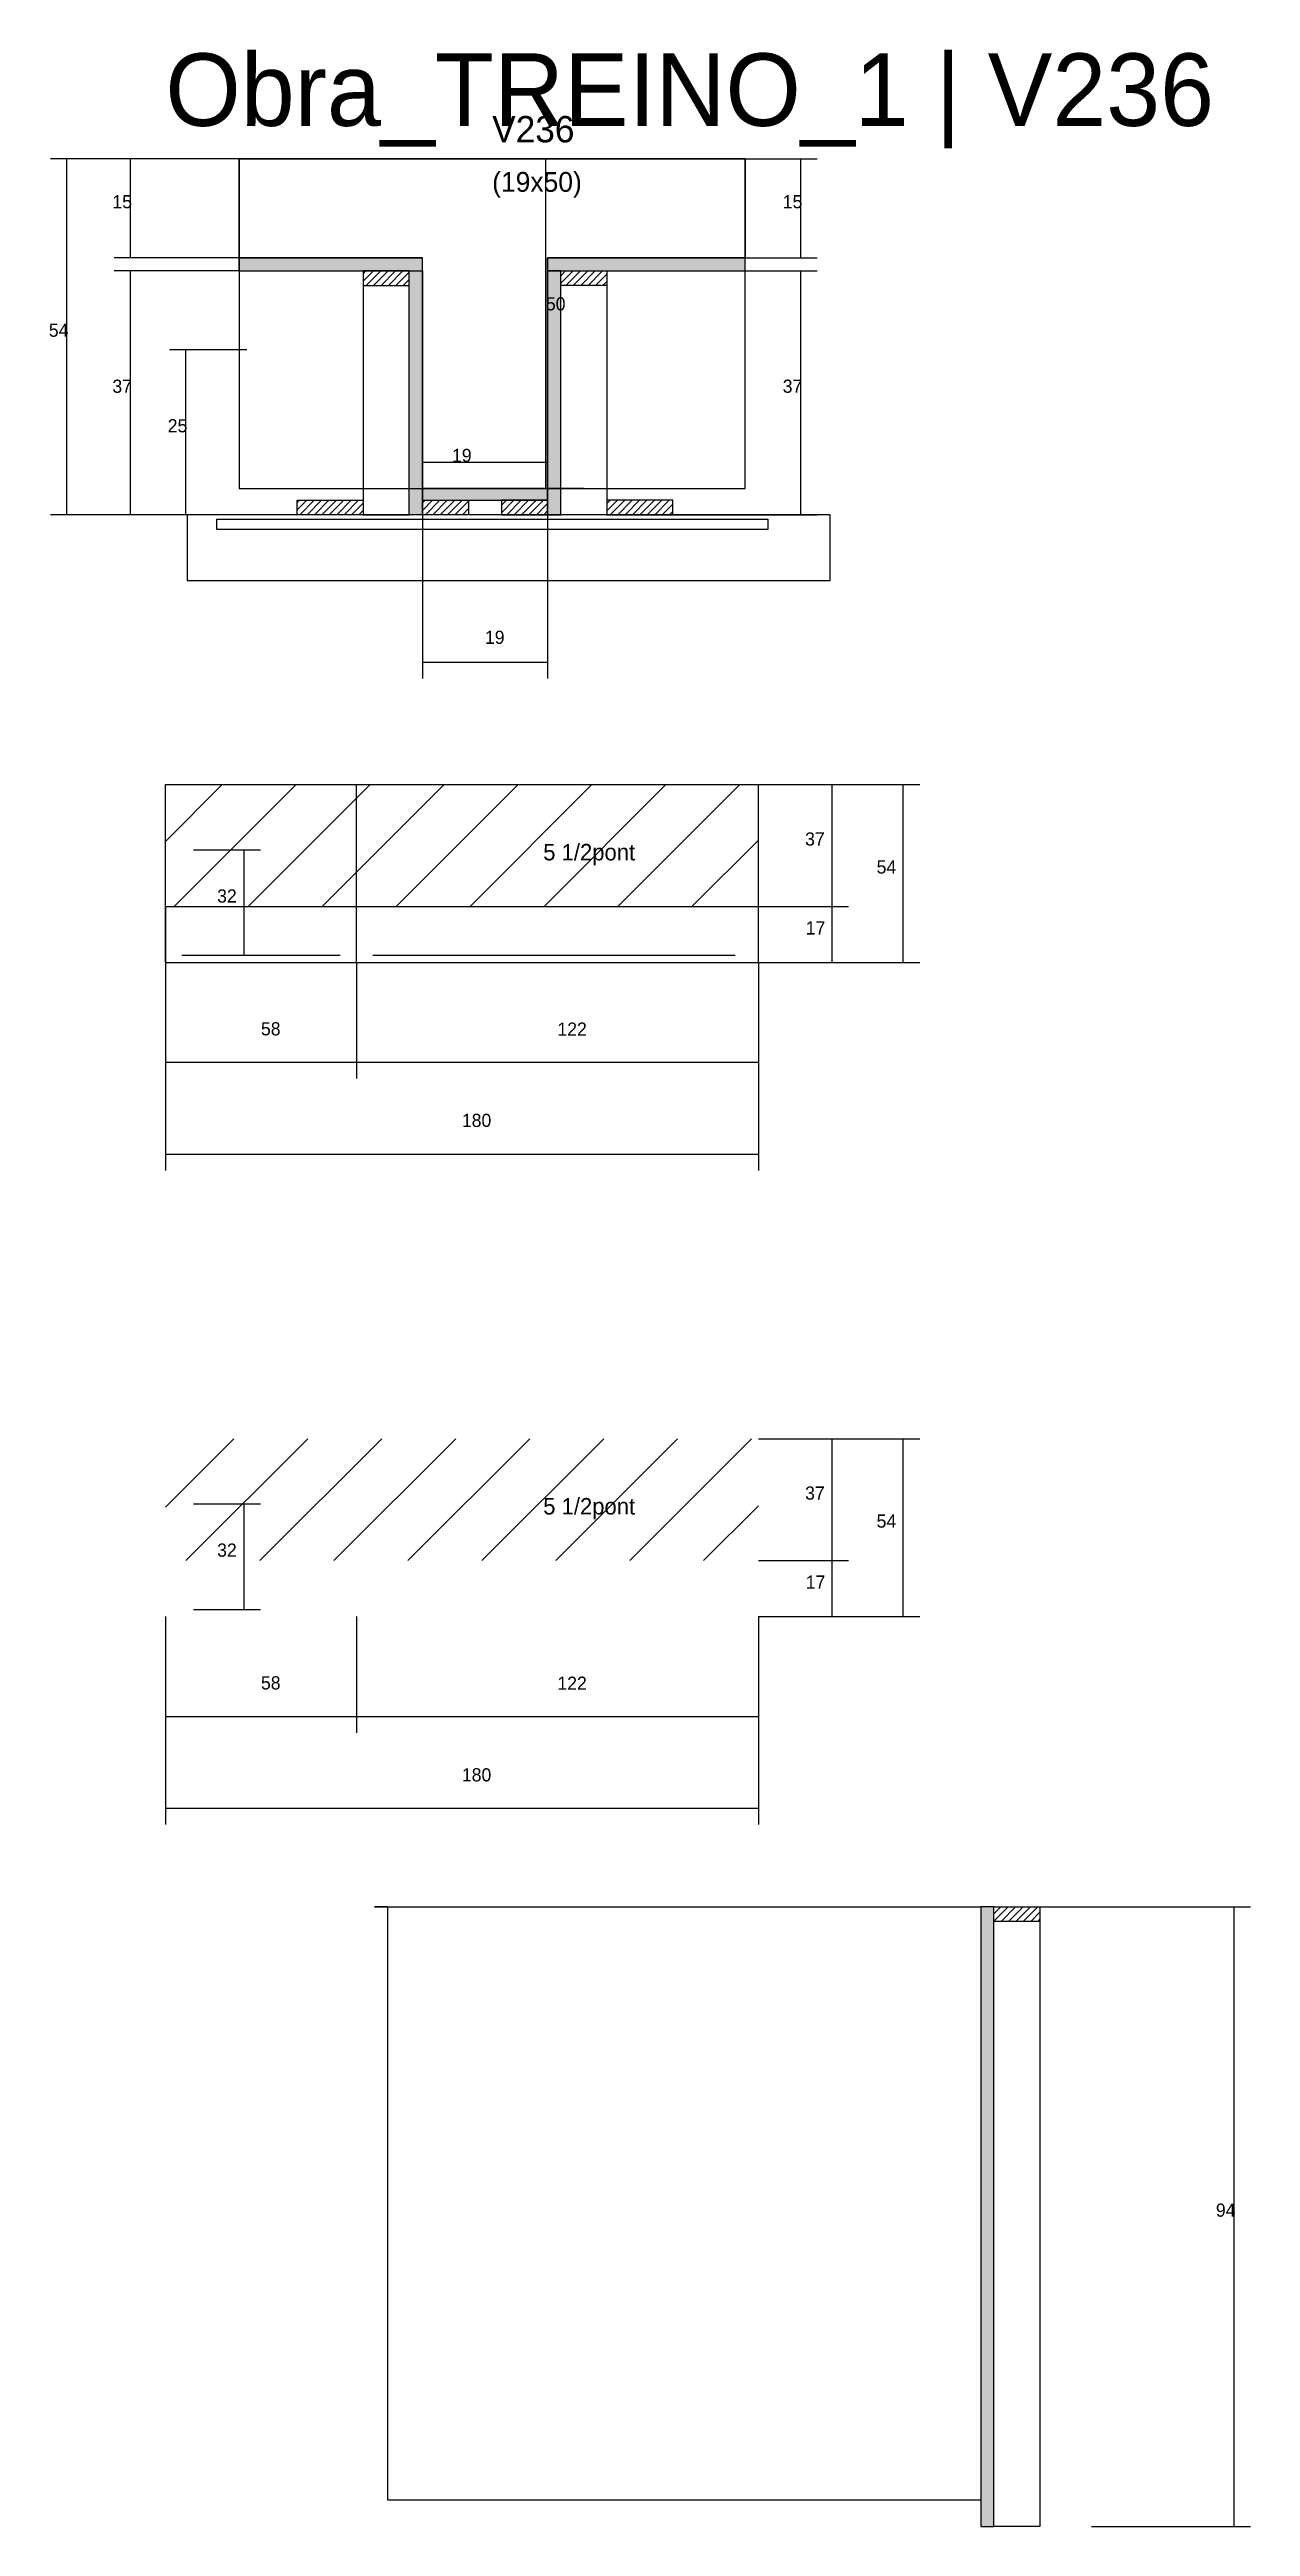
# Model space of a CAD drawing. Header units: metres. Extents: x -41 to 34800, y -36000 to 1848.
# Drawn here: x 14545 to 14909, y -13388 to -12637 of the extents above; entities that cross this region are included whole.
import ezdxf

# ---------------------------------------------------------------- set-up
doc = ezdxf.new("R2010")
doc.units = ezdxf.units.M
for name, color, linetype in [('CONCRETO', 251, 'Continuous'), ('COTA', 4, 'Continuous'), ('Cota Seção (2x)', 4, 'Continuous'), ('Hachura', 253, 'Continuous'), ('LABEL_ID', 3, 'Continuous'), ('Madeira', 126, 'Continuous'), ('NOMENCLATURA', 7, 'Continuous'), ('Painéis', 200, 'Continuous'), ('REAPROVEITAMENTO', 251, 'Continuous'), ('SARR_2.2x7', 40, 'Continuous'), ('SCO-___-LAJ', 4, 'Continuous'), ('Texto Seção', 7, 'Continuous')]:
    doc.layers.add(name, color=color, linetype=linetype)

msp = doc.modelspace()

# ---------------------------------------------------------------- texts
at = {"layer": 'COTA'}
for s, p in [('15', (14563.9, -12685)), ('15', (14767.4, -12685)), ('54', (14544.6, -12724)), ('37', (14563.9, -12741)), ('37', (14767.4, -12741)), ('25', (14580.7, -12753)), ('19', (14677, -12817.2)), ('37', (14774.2, -12878.4)), ('54', (14795.9, -12886.9)), ('58', (14609, -12936)), ('122', (14699, -12936.1)), ('180', (14670, -12963.8)), ('37', (14774.2, -13076.9)), ('54', (14795.9, -13085.4)), ('58', (14609, -13134.5)), ('122', (14699, -13134.6)), ('180', (14670, -13162.4)), ('94', (14898.9, -13294.5))]:
    msp.add_text(s, height=4, dxfattribs=at).set_placement(p)
at = {"layer": 'Cota Seção (2x)'}
for s, p in [('50', (14695.5, -12716)), ('19', (14667, -12762)), ('32', (14595.7, -12895.7)), ('17', (14774.4, -12905.4)), ('32', (14595.7, -13094.2)), ('17', (14774.4, -13103.9))]:
    msp.add_text(s, height=4, dxfattribs=at).set_placement(p)
at = {"layer": 'LABEL_ID'}
msp.add_text('Obra_TREINO_1 | V236', height=22, dxfattribs=at).set_placement((14580, -12660))
at = {"layer": 'NOMENCLATURA'}
for p in [(14694.7, -12882.9), (14694.7, -13081.4)]:
    msp.add_text('5 1/2pont', height=5, dxfattribs=at).set_placement(p)
at = {"layer": 'Texto Seção'}
for s, height, p in [('V236', 8, (14679.2, -12665)), ('(19x50)', 6, (14679.2, -12680))]:
    msp.add_text(s, height=height, dxfattribs=at).set_placement(p)

# ---------------------------------------------------------------- hatches: boundary and pattern name
at = {"layer": 'Hachura'}
h = msp.add_hatch(color=8, dxfattribs=at)
h.dxf.hatch_style = 1
h.paths.add_polyline_path([(14658, -12704), (14658, -12700), (14658, -12700), (14602.4, -12700), (14602.4, -12700), (14602.4, -12704), (14602.4, -12704), (14658, -12704)])
h = msp.add_hatch(color=8, dxfattribs=at)
h.dxf.hatch_style = 1
h.paths.add_polyline_path([(14756, -12704), (14756, -12700), (14756, -12700), (14696, -12700), (14696, -12700), (14696, -12704), (14696, -12704), (14756, -12704)])
h = msp.add_hatch(dxfattribs=at)
h.set_pattern_fill('ANSI31', scale=0.5)
h.paths.add_polyline_path([(14654, -12708.4), (14654, -12704), (14654, -12704), (14640, -12704), (14640, -12704), (14640, -12708.4), (14640, -12708.4), (14654, -12708.4)])
h = msp.add_hatch(color=8, dxfattribs=at)
h.dxf.hatch_style = 1
h.paths.add_polyline_path([(14654, -12704), (14658, -12704), (14658, -12704), (14658, -12778), (14658, -12778), (14654, -12778), (14654, -12778), (14654, -12704)])
h = msp.add_hatch(color=8, dxfattribs=at)
h.dxf.hatch_style = 1
h.paths.add_polyline_path([(14700, -12704), (14696, -12704), (14696, -12704), (14696, -12778), (14696, -12778), (14700, -12778), (14700, -12778), (14700, -12704)])
h = msp.add_hatch(dxfattribs=at)
h.set_pattern_fill('ANSI31', scale=0.5)
h.paths.add_polyline_path([(14700, -12708.4), (14700, -12704), (14700, -12704), (14714, -12704), (14714, -12704), (14714, -12708.4), (14714, -12708.4), (14700, -12708.4)])
h = msp.add_hatch(color=8, dxfattribs=at)
h.dxf.hatch_style = 1
h.paths.add_polyline_path([(14696, -12773.6), (14696, -12770), (14696, -12770), (14658, -12770), (14658, -12770), (14658, -12773.6), (14658, -12773.6), (14696, -12773.6)])
h = msp.add_hatch(dxfattribs=at)
h.set_pattern_fill('ANSI31', scale=0.5)
h.paths.add_polyline_path([(14620, -12778), (14620, -12773.6), (14620, -12773.6), (14640, -12773.6), (14640, -12773.6), (14640, -12778), (14640, -12778), (14620, -12778)])
h = msp.add_hatch(dxfattribs=at)
h.set_pattern_fill('ANSI31', scale=0.5)
h.paths.add_polyline_path([(14658, -12778), (14658, -12773.6), (14658, -12773.6), (14672, -12773.6), (14672, -12773.6), (14672, -12778), (14672, -12778), (14658, -12778)])
h = msp.add_hatch(dxfattribs=at)
h.set_pattern_fill('ANSI31', scale=0.5)
h.paths.add_polyline_path([(14696, -12778), (14696, -12773.6), (14696, -12773.6), (14682, -12773.6), (14682, -12773.6), (14682, -12778), (14682, -12778), (14696, -12778)])
h = msp.add_hatch(dxfattribs=at)
h.set_pattern_fill('ANSI31', scale=0.5)
h.paths.add_polyline_path([(14734, -12778), (14734, -12773.6), (14734, -12773.6), (14714, -12773.6), (14714, -12773.6), (14714, -12778), (14714, -12778), (14734, -12778)])
h = msp.add_hatch(color=8, dxfattribs=at)
h.dxf.hatch_style = 1
h.paths.add_polyline_path([(14831.5, -13200.5), (14827.5, -13200.5), (14827.5, -13200.5), (14827.5, -13388.5), (14827.5, -13388.5), (14831.5, -13388.5), (14831.5, -13388.5), (14831.5, -13200.5)])
h = msp.add_hatch(dxfattribs=at)
h.set_pattern_fill('ANSI31', scale=0.5)
h.paths.add_polyline_path([(14831.5, -13204.9), (14831.5, -13200.5), (14831.5, -13200.5), (14845.5, -13200.5), (14845.5, -13200.5), (14845.5, -13204.9), (14845.5, -13204.9), (14831.5, -13204.9)])
at = {"layer": 'REAPROVEITAMENTO'}
h = msp.add_hatch(dxfattribs=at)
h.set_pattern_fill('ANSI31', scale=5)
h.paths.add_polyline_path([(14580, -12896.9), (14760, -12896.9), (14760, -12896.9), (14760, -12859.9), (14760, -12859.9), (14580, -12859.9), (14580, -12859.9), (14580, -12896.9)])
h = msp.add_hatch(dxfattribs=at)
h.set_pattern_fill('ANSI31', scale=5)
h.paths.add_polyline_path([(14580, -13095.4), (14760, -13095.4), (14760, -13095.4), (14760, -13058.4), (14760, -13058.4), (14580, -13058.4), (14580, -13058.4), (14580, -13095.4)])

# ---------------------------------------------------------------- linework, layer by layer
at = {"layer": 'CONCRETO'}
for points in [[(14602.4, -12700), (14602.4, -12670), (14756, -12670), (14756, -12700), (14696, -12700), (14696, -12770), (14658, -12770), (14658, -12700)], [(14602.4, -12770), (14756, -12770), (14756, -12670), (14602.4, -12670)], [(14643.5, -13200.5), (14643.5, -13200.5), (14827.5, -13200.5), (14827.5, -13224.5), (14827.5, -13224.5), (14827.5, -13380.5), (14647.5, -13380.5), (14647.5, -13200.5)]]:
    msp.add_lwpolyline(points, close=True, dxfattribs=at)
at = {"layer": 'COTA'}
for p, q in [((14602.4, -12670), (14545.1, -12670)), ((14550.1, -12778), (14550.1, -12670)), ((14602.4, -12670), (14564.4, -12670)), ((14569.4, -12700), (14569.4, -12670)), ((14756, -12670), (14777.9, -12670)), ((14772.9, -12700), (14772.9, -12670)), ((14602.4, -12700), (14564.4, -12700)), ((14756, -12700), (14777.9, -12700)), ((14602.4, -12704), (14564.4, -12704)), ((14569.4, -12778), (14569.4, -12704)), ((14756, -12704), (14777.9, -12704)), ((14772.9, -12778), (14772.9, -12704)), ((14604.7, -12728), (14581.2, -12728)), ((14586.2, -12778), (14586.2, -12728)), ((14624.4, -12778), (14545.1, -12778)), ((14624.4, -12778), (14564.4, -12778)), ((14604.7, -12778), (14581.2, -12778)), ((14658, -12778), (14658, -12827.7)), ((14696, -12778), (14696, -12827.7)), ((14729.6, -12778), (14777.9, -12778)), ((14658, -12822.7), (14696, -12822.7)), ((14760, -12859.9), (14809, -12859.9)), ((14760, -12859.9), (14787.4, -12859.9)), ((14782.4, -12896.9), (14782.4, -12859.9)), ((14804, -12913.9), (14804, -12859.9)), ((14580, -12896.9), (14580, -12977)), ((14760, -12896.9), (14787.4, -12896.9)), ((14580, -12913.9), (14580, -12949.1)), ((14638, -12913.9), (14638, -12949.1)), ((14638, -12913.9), (14638, -12949.1)), ((14760, -12913.9), (14760, -12949.1)), ((14760, -12913.9), (14760, -12977)), ((14760, -12913.9), (14809, -12913.9)), ((14580, -12944.1), (14638, -12944.1)), ((14638, -12944.1), (14760, -12944.1)), ((14580, -12972), (14760, -12972)), ((14760, -13058.4), (14809, -13058.4)), ((14760, -13058.4), (14787.4, -13058.4)), ((14782.4, -13095.4), (14782.4, -13058.4)), ((14804, -13112.4), (14804, -13058.4)), ((14760, -13095.4), (14787.4, -13095.4)), ((14580, -13112.4), (14580, -13147.7)), ((14580, -13112.4), (14580, -13175.5)), ((14638, -13112.4), (14638, -13147.7)), ((14638, -13112.4), (14638, -13147.7)), ((14760, -13112.4), (14760, -13147.7)), ((14760, -13112.4), (14760, -13175.5)), ((14760, -13112.4), (14809, -13112.4)), ((14580, -13142.7), (14638, -13142.7)), ((14638, -13142.7), (14760, -13142.7)), ((14580, -13170.5), (14760, -13170.5)), ((14845.5, -13200.5), (14909.4, -13200.5)), ((14904.4, -13388.5), (14904.4, -13200.5)), ((14861.1, -13388.5), (14909.4, -13388.5))]:
    msp.add_line(p, q, dxfattribs=at)
at = {"layer": 'Cota Seção (2x)'}
for p, q in [((14707, -12670), (14690.5, -12670)), ((14695.5, -12770), (14695.5, -12670)), ((14658, -12778), (14658, -12757)), ((14658, -12762), (14696, -12762)), ((14696, -12778), (14696, -12757)), ((14707, -12770), (14690.5, -12770)), ((14588.5, -12879.7), (14608.9, -12879.7)), ((14603.9, -12911.7), (14603.9, -12879.7)), ((14760, -12896.9), (14787.4, -12896.9)), ((14782.4, -12913.9), (14782.4, -12896.9)), ((14588.5, -12911.7), (14608.9, -12911.7)), ((14760, -12913.9), (14787.4, -12913.9)), ((14588.5, -13078.2), (14608.9, -13078.2)), ((14603.9, -13110.2), (14603.9, -13078.2)), ((14760, -13095.4), (14787.4, -13095.4)), ((14782.4, -13112.4), (14782.4, -13095.4)), ((14588.5, -13110.2), (14608.9, -13110.2)), ((14760, -13112.4), (14787.4, -13112.4))]:
    msp.add_line(p, q, dxfattribs=at)
at = {"layer": 'Madeira'}
for points in [[(14654, -12708.4), (14654, -12704), (14640, -12704), (14640, -12708.4)], [(14654, -12704), (14640, -12704), (14640, -12778), (14654, -12778)], [(14700, -12708.4), (14700, -12704), (14714, -12704), (14714, -12708.4)], [(14700, -12704), (14714, -12704), (14714, -12778), (14700, -12778)], [(14586.6, -12798), (14781.8, -12798), (14781.8, -12778), (14586.6, -12778)], [(14620, -12778), (14620, -12773.6), (14640, -12773.6), (14640, -12778)], [(14658, -12778), (14658, -12773.6), (14672, -12773.6), (14672, -12778)], [(14696, -12778), (14696, -12773.6), (14682, -12773.6), (14682, -12778)], [(14734, -12778), (14734, -12773.6), (14714, -12773.6), (14714, -12778)], [(14831.5, -13204.9), (14831.5, -13200.5), (14845.5, -13200.5), (14845.5, -13204.9)], [(14831.5, -13200.5), (14845.5, -13200.5), (14845.5, -13388.5), (14831.5, -13388.5)]]:
    msp.add_lwpolyline(points, close=True, dxfattribs=at)
at = {"layer": 'Painéis'}
for p, q in [((14602.4, -12700), (14658, -12700)), ((14602.4, -12704), (14602.4, -12700)), ((14658, -12704), (14658, -12700)), ((14696, -12700), (14756, -12700)), ((14696, -12704), (14696, -12700)), ((14756, -12704), (14756, -12700)), ((14658, -12778), (14658, -12704)), ((14696, -12778), (14696, -12704)), ((14658, -12770), (14696, -12770)), ((14658, -12773.6), (14658, -12770)), ((14696, -12773.6), (14696, -12770)), ((14580, -12859.9), (14760, -12859.9)), ((14580, -12896.9), (14580, -12859.9)), ((14638, -12896.9), (14638, -12859.9)), ((14760, -12896.9), (14760, -12859.9)), ((14580, -12896.9), (14760, -12896.9)), ((14580, -12913.9), (14580, -12896.9)), ((14638, -12913.9), (14638, -12896.9)), ((14760, -12913.9), (14760, -12896.9)), ((14580, -12913.9), (14760, -12913.9))]:
    msp.add_line(p, q, dxfattribs=at)
for points in [[(14658, -12704), (14658, -12700), (14602.4, -12700), (14602.4, -12704)], [(14756, -12704), (14756, -12700), (14696, -12700), (14696, -12704)], [(14654, -12704), (14658, -12704), (14658, -12778), (14654, -12778)], [(14700, -12704), (14696, -12704), (14696, -12778), (14700, -12778)], [(14696, -12773.6), (14696, -12770), (14658, -12770), (14658, -12773.6)], [(14831.5, -13200.5), (14827.5, -13200.5), (14827.5, -13388.5), (14831.5, -13388.5)]]:
    msp.add_lwpolyline(points, close=True, dxfattribs=at)
at = {"layer": 'SARR_2.2x7'}
for p, q in [((14585, -12911.7), (14633, -12911.7)), ((14643, -12911.7), (14753, -12911.7))]:
    msp.add_line(p, q, dxfattribs=at)
at = {"layer": 'SCO-___-LAJ'}
msp.add_lwpolyline([(14595.6, -12779.3), (14762.9, -12779.3), (14762.9, -12782.5), (14595.6, -12782.5)], close=True, dxfattribs=at)

msp.set_redraw_order([(e.dxf.handle, doc.entitydb.next_handle()) for e in msp.query("TEXT MTEXT ATTDEF DIMENSION ARC_DIMENSION")])  # texts and dimensions are drawn at this point

doc.saveas('drawing.dxf')
